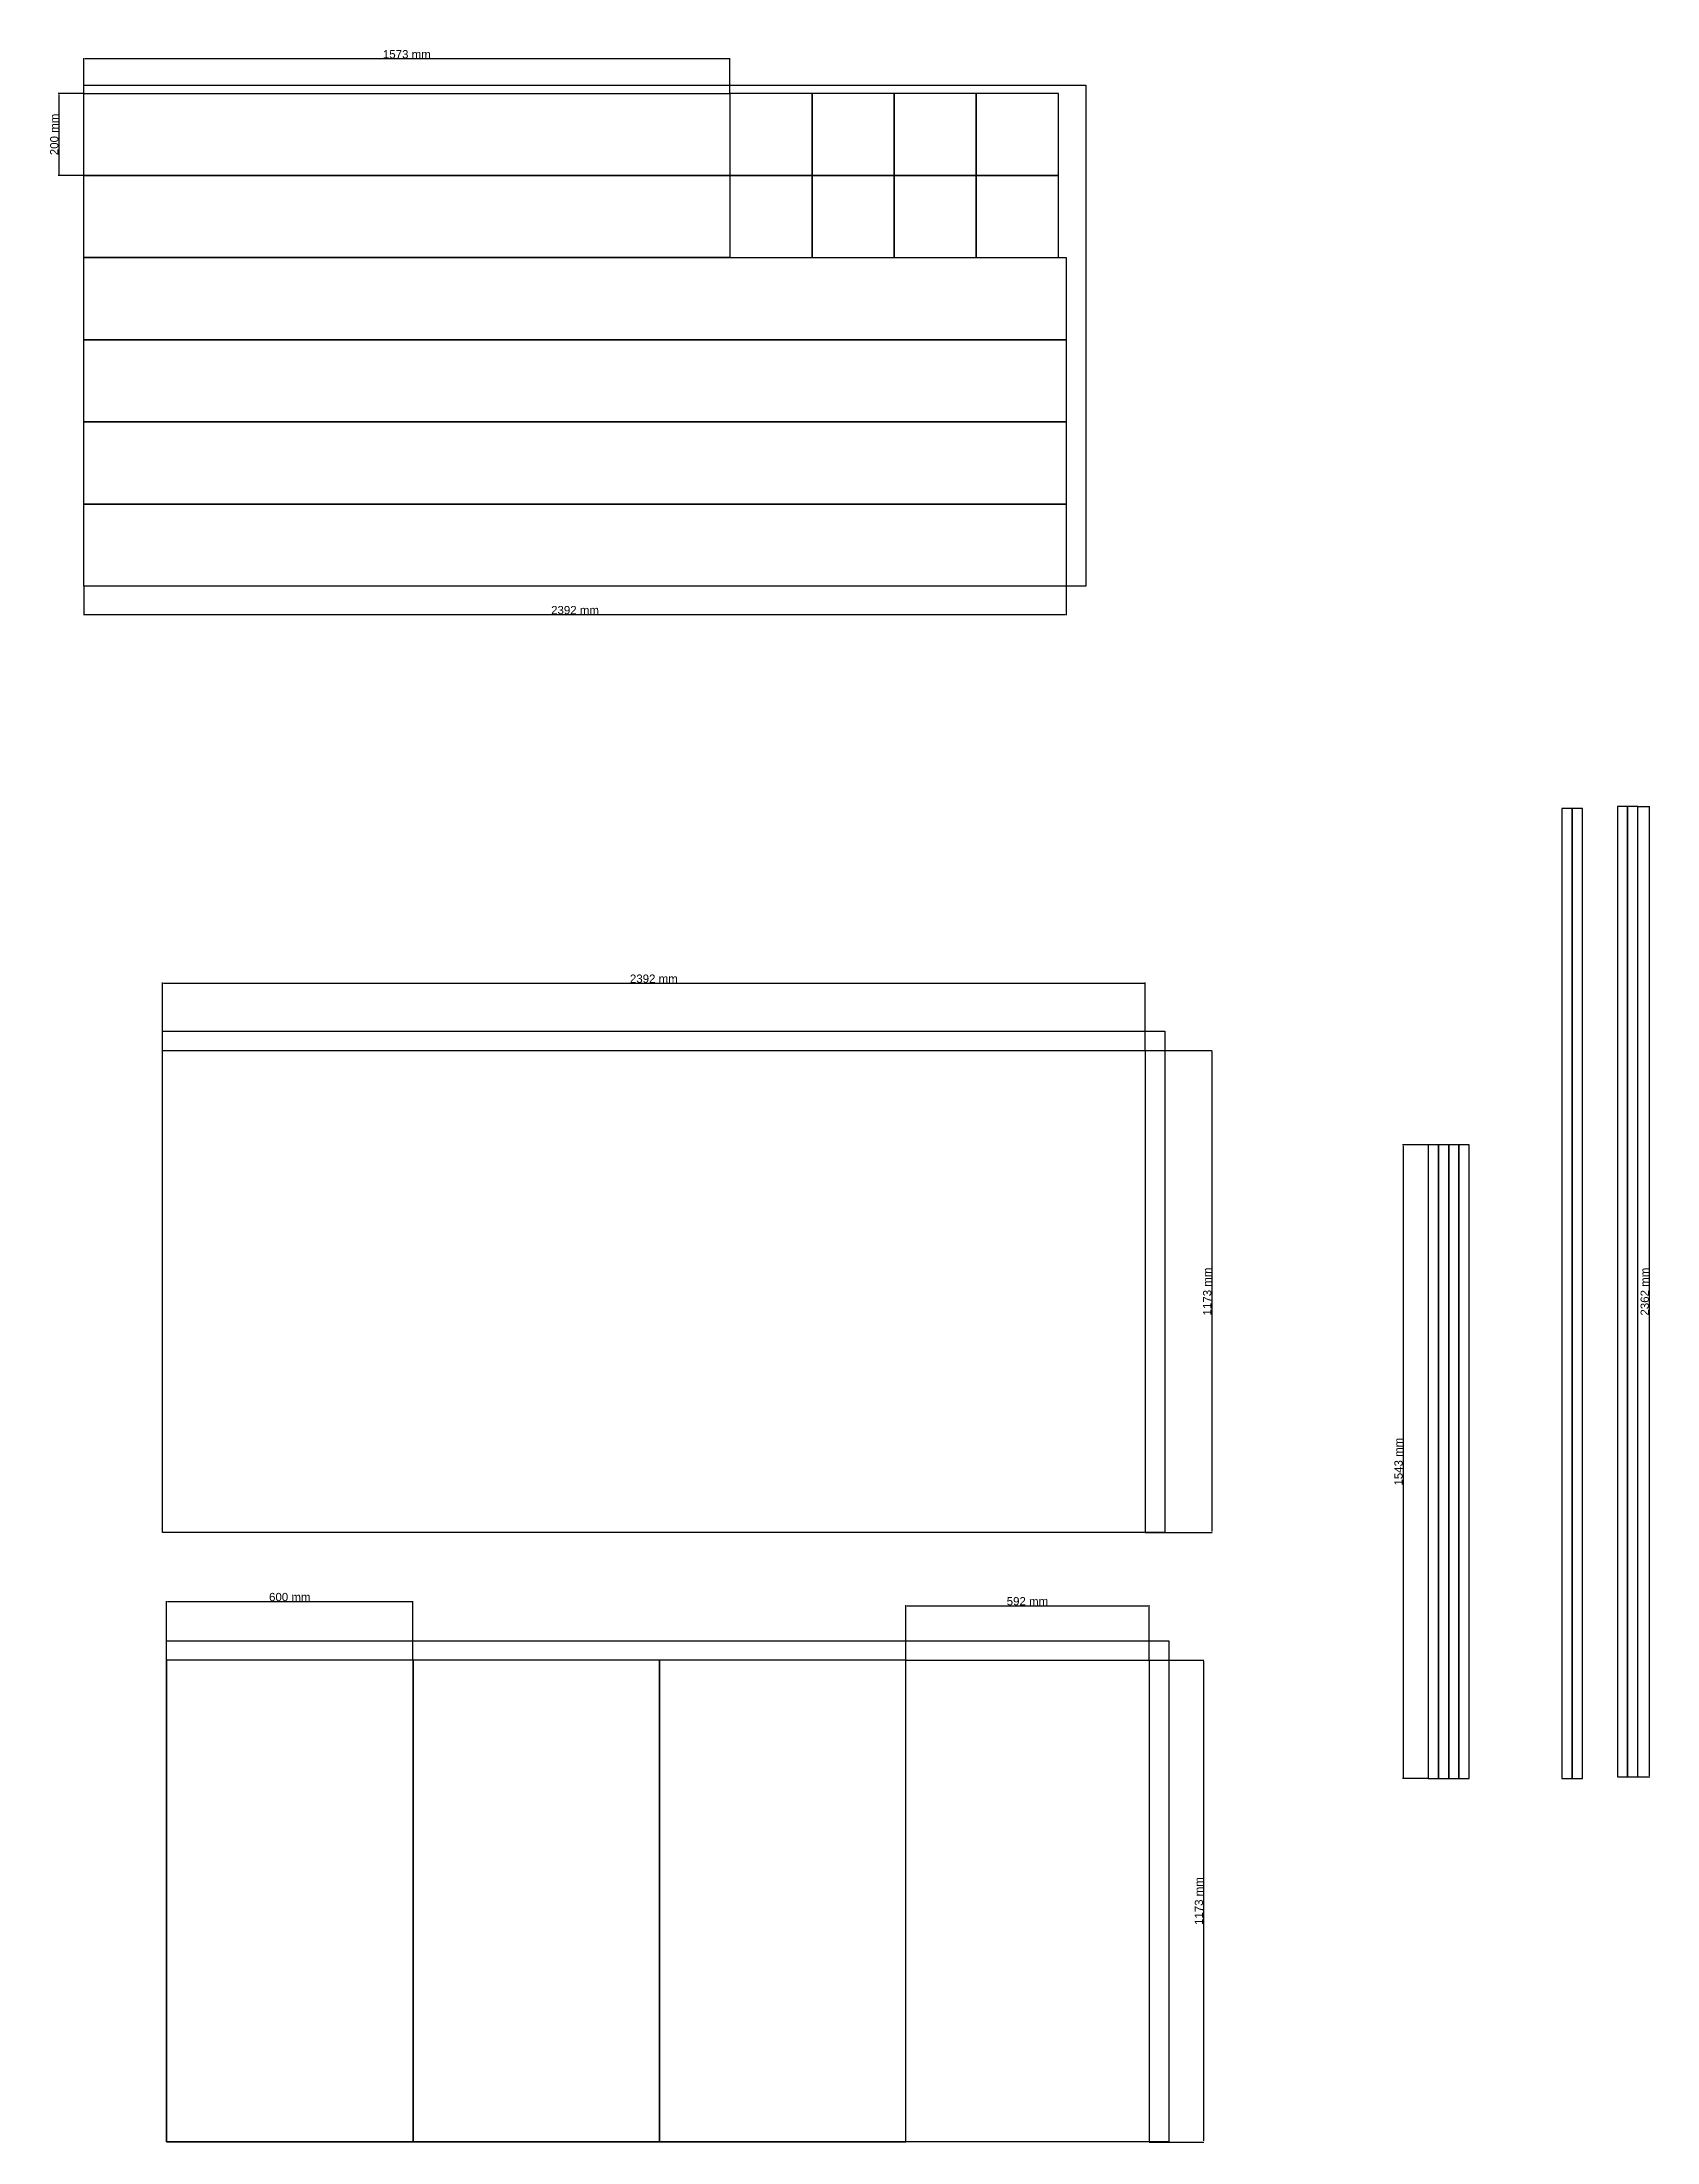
# Model space of a CAD drawing. Header units: millimetres. Extents: x -2408 to 21512, y -16072 to 7561.
# Drawn here: x 17580 to 21512, y -12760 to -7647 of the extents above; entities that cross this region are included whole.
import ezdxf

# ---------------------------------------------------------------- set-up
doc = ezdxf.new("R2010")
doc.units = ezdxf.units.MM
doc.styles.get("Standard").update_dxf_attribs({"font": 'arial.ttf'})
doc.dimstyles.new('Copy of ISO-25', dxfattribs={"dimtxt": 20, "dimasz": 2.5, "dimexe": 1.252, "dimexo": 0.625, "dimtad": 1, "dimdsep": 46, "dimtxsty": 'Standard', "dimcen": 2.5, "dimclrd": 2, "dimclre": 2, "dimclrt": 1, "dimadec": 0, "dimazin": 0, "dimtfac": 1, "dimtmove": 0, "dimatfit": 3, "dimfxl": 1, "dimarcsym": 0})

msp = doc.modelspace()

# ---------------------------------------------------------------- blocks, each defined once
blk = doc.blocks.new('*D113')
at = {"color": 2, "lineweight": -2, "transparency": 16777216}
for p, q in [((17681.1, -7772.5), (17619.3, -7772.5)), ((17620.6, -7775), (17620.6, -7970)), ((17681.1, -7972.5), (17619.3, -7972.5))]:
    blk.add_line(p, q, dxfattribs=at)
at = {"color": 2, "transparency": 16777216}
for points in [[(17620.2, -7775), (17621, -7775), (17620.6, -7772.5)], [(17620.2, -7970), (17621, -7970), (17620.6, -7972.5)]]:
    blk.add_solid(points, dxfattribs=at)
at = {"layer": 'Defpoints', "color": 0, "transparency": 16777216}
for p in [(17681.7, -7772.5), (17620.6, -7972.5), (17681.7, -7972.5)]:
    blk.add_point(p, dxfattribs=at)
at = {"color": 1, "transparency": 16777216, "insert": (17609.8, -7872.5), "char_height": 20, "attachment_point": 5, "rotation": 90}
blk.add_mtext('200 mm', dxfattribs=at)
blk = doc.blocks.new('*D114')
at = {"color": 2, "lineweight": -2, "transparency": 16777216}
for p, q in [((17681.7, -7771.8), (17681.7, -7686.8)), ((19252.2, -7688.1), (17684.2, -7688.1)), ((19254.7, -7771.8), (19254.7, -7686.8))]:
    blk.add_line(p, q, dxfattribs=at)
at = {"color": 2, "transparency": 16777216}
for points in [[(17684.2, -7687.7), (17684.2, -7688.5), (17681.7, -7688.1)], [(19252.2, -7687.7), (19252.2, -7688.5), (19254.7, -7688.1)]]:
    blk.add_solid(points, dxfattribs=at)
at = {"layer": 'Defpoints', "color": 0, "transparency": 16777216}
for p in [(17681.7, -7688.1), (17681.7, -7772.5), (19254.7, -7772.5)]:
    blk.add_point(p, dxfattribs=at)
at = {"color": 1, "transparency": 16777216, "insert": (18468.2, -7677.3), "char_height": 20, "attachment_point": 5}
blk.add_mtext('1573 mm', dxfattribs=at)
blk = doc.blocks.new('*D115')
at = {"color": 2, "lineweight": -2, "transparency": 16777216}
for p, q in [((17681.7, -8973.1), (17681.7, -9042.8)), ((20073.7, -8973.1), (20073.7, -9042.8)), ((17684.2, -9041.6), (20071.2, -9041.6))]:
    blk.add_line(p, q, dxfattribs=at)
at = {"color": 2, "transparency": 16777216}
for points in [[(17684.2, -9041.1), (17684.2, -9042), (17681.7, -9041.6)], [(20071.2, -9041.1), (20071.2, -9042), (20073.7, -9041.6)]]:
    blk.add_solid(points, dxfattribs=at)
at = {"layer": 'Defpoints', "color": 0, "transparency": 16777216}
for p in [(17681.7, -8972.5), (20073.7, -8972.5), (20073.7, -9041.6)]:
    blk.add_point(p, dxfattribs=at)
at = {"color": 1, "transparency": 16777216, "insert": (18877.7, -9030.7), "char_height": 20, "attachment_point": 5}
blk.add_mtext('2392 mm', dxfattribs=at)
blk = doc.blocks.new('*D129')
at = {"color": 2, "lineweight": -2, "transparency": 16777216}
for p, q in [((17873.6, -10102.4), (17873.6, -9937.5)), ((17876.1, -9938.7), (20263.1, -9938.7)), ((20265.6, -10102.4), (20265.6, -9937.5))]:
    blk.add_line(p, q, dxfattribs=at)
at = {"color": 2, "transparency": 16777216}
for points in [[(17876.1, -9938.3), (17876.1, -9939.1), (17873.6, -9938.7)], [(20263.1, -9938.3), (20263.1, -9939.1), (20265.6, -9938.7)]]:
    blk.add_solid(points, dxfattribs=at)
at = {"layer": 'Defpoints', "color": 0, "transparency": 16777216}
for p in [(20265.6, -9938.7), (17873.6, -10103), (20265.6, -10103)]:
    blk.add_point(p, dxfattribs=at)
at = {"color": 1, "transparency": 16777216, "insert": (19069.6, -9927.9), "char_height": 20, "attachment_point": 5}
blk.add_mtext('2392 mm', dxfattribs=at)
blk = doc.blocks.new('*D130')
at = {"color": 2, "lineweight": -2, "transparency": 16777216}
for p, q in [((20266.2, -10103), (20429.1, -10103)), ((20427.9, -10105.5), (20427.9, -11273.5)), ((20266.2, -11276), (20429.1, -11276))]:
    blk.add_line(p, q, dxfattribs=at)
at = {"color": 2, "transparency": 16777216}
for points in [[(20427.5, -10105.5), (20428.3, -10105.5), (20427.9, -10103)], [(20427.5, -11273.5), (20428.3, -11273.5), (20427.9, -11276)]]:
    blk.add_solid(points, dxfattribs=at)
at = {"layer": 'Defpoints', "color": 0, "transparency": 16777216}
for p in [(20265.6, -10103), (20265.6, -11276), (20427.9, -11276)]:
    blk.add_point(p, dxfattribs=at)
at = {"color": 1, "transparency": 16777216, "insert": (20417, -10689.5), "char_height": 20, "attachment_point": 5, "rotation": 90}
blk.add_mtext('1173 mm', dxfattribs=at)
blk = doc.blocks.new('*D131')
at = {"color": 2, "lineweight": -2, "transparency": 16777216}
for p, q in [((17883.2, -11586.5), (17883.2, -11443)), ((17885.7, -11444.2), (18480.7, -11444.2)), ((18483.2, -11586.5), (18483.2, -11443))]:
    blk.add_line(p, q, dxfattribs=at)
at = {"color": 2, "transparency": 16777216}
for points in [[(17885.7, -11443.8), (17885.7, -11444.6), (17883.2, -11444.2)], [(18480.7, -11443.8), (18480.7, -11444.6), (18483.2, -11444.2)]]:
    blk.add_solid(points, dxfattribs=at)
at = {"layer": 'Defpoints', "color": 0, "transparency": 16777216}
for p in [(18483.2, -11444.2), (17883.2, -11587.1), (18483.2, -11587.1)]:
    blk.add_point(p, dxfattribs=at)
at = {"color": 1, "transparency": 16777216, "insert": (18183.2, -11433.4), "char_height": 20, "attachment_point": 5}
blk.add_mtext('600 mm', dxfattribs=at)
blk = doc.blocks.new('*D132')
at = {"color": 2, "lineweight": -2, "transparency": 16777216}
for p, q in [((19683.2, -11586.5), (19683.2, -11453.1)), ((19685.7, -11454.4), (20272.7, -11454.4)), ((20275.2, -11586.5), (20275.2, -11453.1))]:
    blk.add_line(p, q, dxfattribs=at)
at = {"color": 2, "transparency": 16777216}
for points in [[(19685.7, -11454), (19685.7, -11454.8), (19683.2, -11454.4)], [(20272.7, -11454), (20272.7, -11454.8), (20275.2, -11454.4)]]:
    blk.add_solid(points, dxfattribs=at)
at = {"layer": 'Defpoints', "color": 0, "transparency": 16777216}
for p in [(20275.2, -11454.4), (19683.2, -11587.1), (20275.2, -11587.1)]:
    blk.add_point(p, dxfattribs=at)
at = {"color": 1, "transparency": 16777216, "insert": (19979.2, -11443.6), "char_height": 20, "attachment_point": 5}
blk.add_mtext('592 mm', dxfattribs=at)
blk = doc.blocks.new('*D133')
at = {"color": 2, "lineweight": -2, "transparency": 16777216}
for p, q in [((20275.8, -11587.1), (20408.8, -11587.1)), ((20407.5, -11589.6), (20407.5, -12757.6)), ((20275.8, -12760.1), (20408.8, -12760.1))]:
    blk.add_line(p, q, dxfattribs=at)
at = {"color": 2, "transparency": 16777216}
for points in [[(20407.1, -11589.6), (20407.9, -11589.6), (20407.5, -11587.1)], [(20407.1, -12757.6), (20407.9, -12757.6), (20407.5, -12760.1)]]:
    blk.add_solid(points, dxfattribs=at)
at = {"layer": 'Defpoints', "color": 0, "transparency": 16777216}
for p in [(20275.2, -11587.1), (20275.2, -12760.1), (20407.5, -12760.1)]:
    blk.add_point(p, dxfattribs=at)
at = {"color": 1, "transparency": 16777216, "insert": (20396.7, -12173.6), "char_height": 20, "attachment_point": 5, "rotation": 90}
blk.add_mtext('1173 mm', dxfattribs=at)
blk = doc.blocks.new('*D123')
at = {"color": 2, "lineweight": -2, "transparency": 16777216}
for p, q in [((20954.3, -10332.3), (20892.4, -10332.3)), ((20893.7, -10334.8), (20893.7, -11872.8)), ((20954.3, -11875.3), (20892.4, -11875.3))]:
    blk.add_line(p, q, dxfattribs=at)
at = {"color": 2, "transparency": 16777216}
for points in [[(20893.3, -10334.8), (20894.1, -10334.8), (20893.7, -10332.3)], [(20893.3, -11872.8), (20894.1, -11872.8), (20893.7, -11875.3)]]:
    blk.add_solid(points, dxfattribs=at)
at = {"layer": 'Defpoints', "color": 0, "transparency": 16777216}
for p in [(20954.9, -10332.3), (20893.7, -11875.3), (20954.9, -11875.3)]:
    blk.add_point(p, dxfattribs=at)
at = {"color": 1, "transparency": 16777216, "insert": (20882.8, -11103.8), "char_height": 20, "attachment_point": 5, "rotation": 90}
blk.add_mtext('1543 mm', dxfattribs=at)
blk = doc.blocks.new('*D124')
at = {"color": 2, "lineweight": -2, "transparency": 16777216}
for p, q in [((21466.1, -9508.8), (21494.3, -9508.8)), ((21493, -9511.3), (21493, -11868.3)), ((21466.1, -11870.8), (21494.3, -11870.8))]:
    blk.add_line(p, q, dxfattribs=at)
at = {"color": 2, "transparency": 16777216}
for points in [[(21492.6, -9511.3), (21493.4, -9511.3), (21493, -9508.8)], [(21492.6, -11868.3), (21493.4, -11868.3), (21493, -11870.8)]]:
    blk.add_solid(points, dxfattribs=at)
at = {"layer": 'Defpoints', "color": 0, "transparency": 16777216}
for p in [(21465.5, -9508.8), (21465.5, -11870.8), (21493, -11870.8)]:
    blk.add_point(p, dxfattribs=at)
at = {"color": 1, "transparency": 16777216, "insert": (21482.2, -10689.8), "char_height": 20, "attachment_point": 5, "rotation": 90}
blk.add_mtext('2362 mm', dxfattribs=at)

# ---------------------------------------------------------------- dimensions: what is measured, and where the dimension line sits
for base, p1, p2, picture, middle in [((17681.725, -7688.095), (19254.725, -7772.458), (17681.725, -7772.458), '*D114', (18468.225, -7677.251)), ((20073.725, -9041.566), (17681.725, -8972.458), (20073.725, -8972.458), '*D115', (18877.725, -9030.723)), ((20265.596, -9938.729), (17873.596, -10103.008), (20265.596, -10103.008), '*D129', (19069.596, -9927.886)), ((18483.219, -11444.216), (17883.219, -11587.095), (18483.219, -11587.095), '*D131', (18183.219, -11433.38)), ((20275.219, -11454.389), (19683.219, -11587.095), (20275.219, -11587.095), '*D132', (19979.219, -11443.552))]:
    dim = msp.add_linear_dim(base=base, p1=p1, p2=p2, dimstyle='Copy of ISO-25', override={"dimpost": ' mm'})
    dim.commit()
    dim.dimension.update_dxf_attribs({"geometry": picture, "text_midpoint": middle})
for base, p1, p2, picture, middle in [((17620.595, -7972.458), (17681.725, -7772.458), (17681.725, -7972.458), '*D113', (17609.759, -7872.458)), ((21493.028, -11870.759), (21465.488, -9508.759), (21465.488, -11870.759), '*D124', (21482.185, -10689.759)), ((20427.878, -11276.008), (20265.596, -10103.008), (20265.596, -11276.008), '*D130', (20417.034, -10689.508)), ((20893.68, -11875.347), (20954.924, -10332.347), (20954.924, -11875.347), '*D123', (20882.837, -11103.847)), ((20407.519, -12760.095), (20275.219, -11587.095), (20275.219, -12760.095), '*D133', (20396.676, -12173.595))]:
    dim = msp.add_linear_dim(base=base, p1=p1, p2=p2, angle=90, dimstyle='Copy of ISO-25', override={"dimpost": ' mm'})
    dim.commit()
    dim.dimension.update_dxf_attribs({"geometry": picture, "text_midpoint": middle})

# ---------------------------------------------------------------- linework, layer by layer
at = {"color": 2}
for points in [[(17681.725, -7752.458), (20121.725, -7752.458), (20121.725, -8972.458), (17681.725, -8972.458)], [(17873.596, -10056.008), (20313.596, -10056.008), (20313.596, -11276.008), (17873.596, -11276.008)], [(17883.219, -11540.095), (20323.219, -11540.095), (20323.219, -12760.095), (17883.219, -12760.095)]]:
    msp.add_lwpolyline(points, close=True, dxfattribs=at)
for points in [[(17681.725, -7972.458), (17681.725, -7772.458), (19254.725, -7772.458), (19254.725, -7972.458), (17681.725, -7972.458)], [(19454.725, -7772.458), (19254.725, -7772.458), (19254.725, -7972.458), (19454.725, -7972.458), (19454.725, -7772.458)], [(19654.725, -7772.458), (19454.725, -7772.458), (19454.725, -7972.458), (19654.725, -7972.458), (19654.725, -7772.458)], [(19854.725, -7772.458), (19654.725, -7772.458), (19654.725, -7972.458), (19854.725, -7972.458), (19854.725, -7772.458)], [(20054.725, -7772.458), (19854.725, -7772.458), (19854.725, -7972.458), (20054.725, -7972.458), (20054.725, -7772.458)], [(17681.725, -8172.458), (17681.725, -7972.458), (19254.725, -7972.458), (19254.725, -8172.458), (17681.725, -8172.458)], [(19454.725, -7972.458), (19254.725, -7972.458), (19254.725, -8172.458), (19454.725, -8172.458), (19454.725, -7972.458)], [(19654.725, -7972.458), (19454.725, -7972.458), (19454.725, -8172.458), (19654.725, -8172.458), (19654.725, -7972.458)], [(19854.725, -7972.458), (19654.725, -7972.458), (19654.725, -8172.458), (19854.725, -8172.458), (19854.725, -7972.458)], [(20054.725, -7972.458), (19854.725, -7972.458), (19854.725, -8172.458), (20054.725, -8172.458), (20054.725, -7972.458)], [(17681.725, -8372.458), (17681.725, -8172.458), (20073.725, -8172.458), (20073.725, -8372.458), (17681.725, -8372.458)], [(17681.725, -8572.458), (17681.725, -8372.458), (20073.725, -8372.458), (20073.725, -8572.458), (17681.725, -8572.458)], [(17681.725, -8772.458), (17681.725, -8572.458), (20073.725, -8572.458), (20073.725, -8772.458), (17681.725, -8772.458)], [(17681.725, -8972.458), (17681.725, -8772.458), (20073.725, -8772.458), (20073.725, -8972.458), (17681.725, -8972.458)], [(21415.488, -11870.759), (21440.488, -11870.759), (21440.488, -9508.759), (21415.488, -9508.759), (21415.488, -11870.759)], [(21440.488, -11870.759), (21465.488, -11870.759), (21465.488, -9508.759), (21440.488, -9508.759), (21440.488, -11870.759)], [(21280.254, -11875.347), (21305.254, -11875.347), (21305.254, -9513.347), (21280.254, -9513.347), (21280.254, -11875.347)], [(21305.254, -11875.347), (21330.254, -11875.347), (21330.254, -9513.347), (21305.254, -9513.347), (21305.254, -11875.347)], [(20979.924, -10332.347), (20954.924, -10332.347), (20954.924, -11875.347), (20979.924, -11875.347), (20979.924, -10332.347)], [(21004.924, -10332.347), (20979.924, -10332.347), (20979.924, -11875.347), (21004.924, -11875.347), (21004.924, -10332.347)], [(21029.924, -10332.347), (21004.924, -10332.347), (21004.924, -11875.347), (21029.924, -11875.347), (21029.924, -10332.347)], [(21054.924, -10332.347), (21029.924, -10332.347), (21029.924, -11875.347), (21054.924, -11875.347), (21054.924, -10332.347)], [(17883.219, -12760.095), (18483.219, -12760.095), (18483.219, -11587.095), (17883.219, -11587.095), (17883.219, -12760.095)], [(18483.219, -12760.095), (19083.219, -12760.095), (19083.219, -11587.095), (18483.219, -11587.095), (18483.219, -12760.095)], [(19083.219, -12760.095), (19683.219, -12760.095), (19683.219, -11587.095), (19083.219, -11587.095), (19083.219, -12760.095)], [(19683.219, -11587.095), (20275.219, -11587.095), (20275.219, -12760.095), (19683.219, -12760.095), (19683.219, -11587.095)]]:
    msp.add_lwpolyline(points)
msp.add_lwpolyline([(17873.596, -10103.008), (20265.596, -10103.008), (20265.596, -11276.008), (17873.596, -11276.008)], close=True)

msp.set_redraw_order([(e.dxf.handle, doc.entitydb.next_handle()) for e in msp.query("TEXT MTEXT ATTDEF DIMENSION ARC_DIMENSION")])  # texts and dimensions are drawn at this point

doc.saveas('drawing.dxf')
